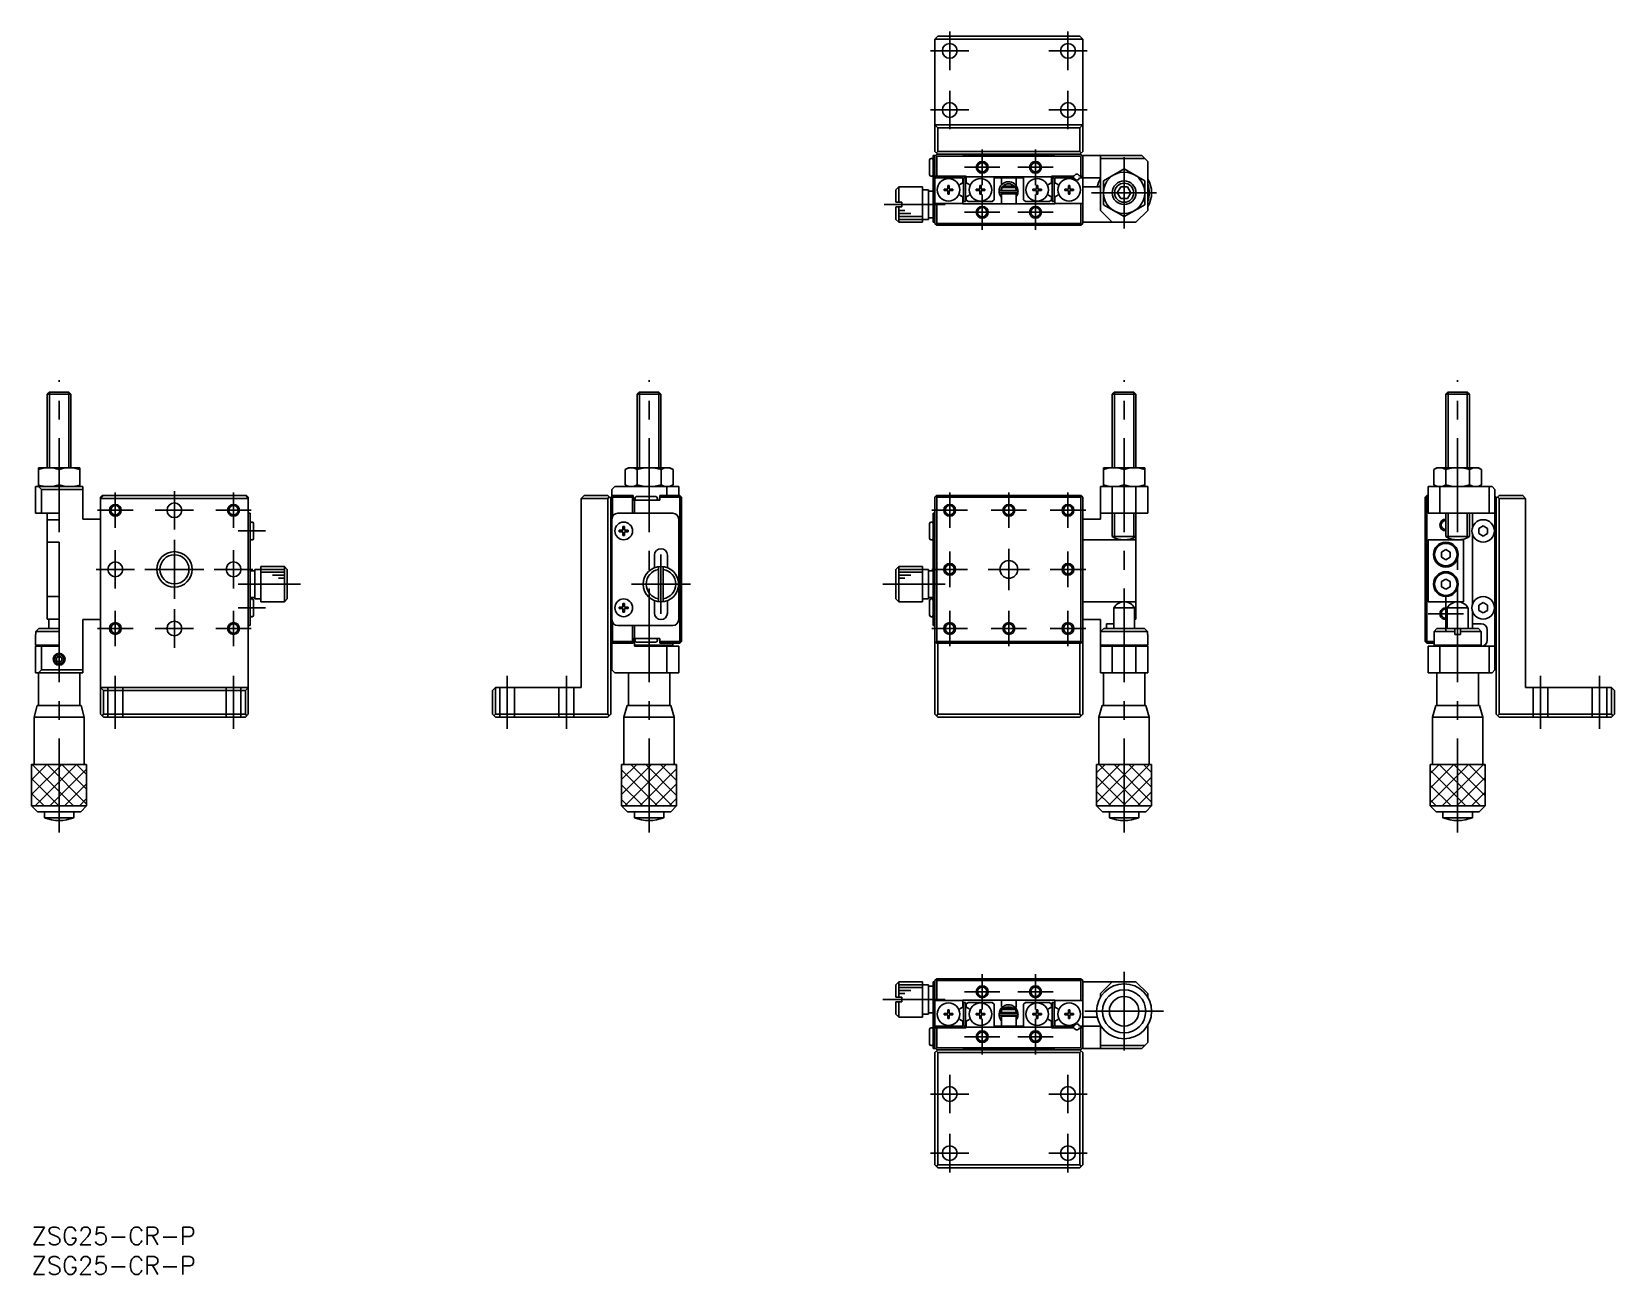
# Model space of a CAD drawing. Extents: x 0 to 268, y -8 to 202.
import ezdxf

# ---------------------------------------------------------------- set-up
doc = ezdxf.new("R2010")
doc.units = 0
doc.header["$LTSCALE"] = 0.5
doc.linetypes.add('CENTER', pattern=[50.8, 31.75, -6.35, 6.35, -6.35])
doc.linetypes.add('DASHED', pattern=[19.05, 12.7, -6.35])
for name, color, linetype in [('MSM_CENTER', 1, 'CENTER'), ('MSM_CONTINUOUS', 7, 'CONTINUOUS'), ('MSM_DASHED', 4, 'DASHED'), ('MSM_NARROW', 5, 'CONTINUOUS'), ('MSM_PART_NUMBER', 7, 'CONTINUOUS')]:
    doc.layers.add(name, color=color, linetype=linetype)
doc.styles.get("Standard").update_dxf_attribs({"font": 'txt.shx', "height": 3, "bigfont": 'bigfont.shx'})

# ---------------------------------------------------------------- blocks, each defined once
blk = doc.blocks.new('*U11')
at = {"layer": 'MSM_PART_NUMBER'}
blk.add_text('ZSG25-CR-P', height=3, dxfattribs=at).set_placement((0, -3))
blk = doc.blocks.new('*U12')
at = {"layer": 'MSM_PART_NUMBER'}
blk.add_text('ZSG25-CR-P', height=3, dxfattribs=at).set_placement((0, -8))

msp = doc.modelspace()

# ---------------------------------------------------------------- linework, layer by layer
at = {"layer": 'MSM_CENTER'}
for p, q in [((155.3, 195.71), (155.3, 202.21)), ((175.3, 195.71), (175.3, 202.21)), ((152.05, 198.96), (158.55, 198.96)), ((172.05, 198.96), (178.55, 198.96)), ((155.3, 185.71), (155.3, 192.21)), ((175.3, 185.71), (175.3, 192.21)), ((152.05, 188.96), (158.55, 188.96)), ((172.05, 188.96), (178.55, 188.96)), ((160.8, 182.26), (160.8, 176.26)), ((169.8, 182.26), (169.8, 176.26)), ((184.8, 168.92), (184.8, 181)), ((163.8, 179.26), (157.8, 179.26)), ((172.8, 179.26), (166.8, 179.26)), ((160.8, 174.66), (160.8, 168.66)), ((169.8, 174.66), (169.8, 168.66)), ((179.3, 174.96), (190.3, 174.96)), ((144.2, 172.96), (154.5, 172.96)), ((163.8, 171.66), (157.8, 171.66)), ((172.8, 171.66), (166.8, 171.66)), ((4.65, 66.75), (4.65, 143.25)), ((104.45, 66.75), (104.45, 143.25)), ((184.8, 66.75), (184.8, 143.25)), ((241.22, 66.75), (241.22, 143.25)), ((14.15, 118.25), (14.15, 124.25)), ((24.15, 118), (24.15, 124.5)), ((34.15, 118.25), (34.15, 124.25)), ((155.3, 118.25), (155.3, 124.25)), ((165.3, 118.25), (165.3, 124.25)), ((175.3, 118.25), (175.3, 124.25)), ((17.15, 121.25), (11.15, 121.25)), ((20.9, 121.25), (27.4, 121.25)), ((37.15, 121.25), (31.15, 121.25)), ((158.3, 121.25), (152.3, 121.25)), ((168.3, 121.25), (162.3, 121.25)), ((178.3, 121.25), (172.3, 121.25)), ((24.15, 116.25), (24.15, 106.25)), ((39.55, 117.75), (34.95, 117.75)), ((14.15, 108), (14.15, 114.5)), ((34.15, 108), (34.15, 114.5)), ((106.45, 103.75), (106.45, 113.75)), ((155.3, 108.25), (155.3, 114.25)), ((165.3, 107.75), (165.3, 114.75)), ((175.3, 108.25), (175.3, 114.25)), ((10.9, 111.25), (17.4, 111.25)), ((19.15, 111.25), (29.15, 111.25)), ((30.9, 111.25), (37.4, 111.25)), ((158.3, 111.25), (152.3, 111.25)), ((168.8, 111.25), (161.8, 111.25)), ((178.3, 111.25), (172.3, 111.25)), ((34.95, 108.75), (45.45, 108.75)), ((101.45, 108.75), (111.45, 108.75)), ((144, 108.75), (154.5, 108.75)), ((24.15, 98), (24.15, 104.5)), ((39.55, 104.75), (34.95, 104.75)), ((239.22, 100.75), (239.22, 106.75)), ((14.15, 98.25), (14.15, 104.25)), ((34.15, 98.25), (34.15, 104.25)), ((155.3, 98.25), (155.3, 104.25)), ((165.3, 98.25), (165.3, 104.25)), ((175.3, 98.25), (175.3, 104.25)), ((242.22, 103.75), (236.22, 103.75)), ((17.15, 101.25), (11.15, 101.25)), ((20.9, 101.25), (27.4, 101.25)), ((37.15, 101.25), (31.15, 101.25)), ((158.3, 101.25), (152.3, 101.25)), ((168.3, 101.25), (162.3, 101.25)), ((178.3, 101.25), (172.3, 101.25)), ((14.15, 84.25), (14.15, 93.25)), ((34.15, 84.25), (34.15, 93.25)), ((80.45, 84.25), (80.45, 93.25)), ((90.45, 93.25), (90.45, 84.25)), ((255.22, 93.25), (255.22, 84.25)), ((265.23, 84.25), (265.23, 93.25)), ((184.8, 29.85), (184.8, 43.15)), ((160.8, 42.8), (160.8, 36.8)), ((169.8, 42.8), (169.8, 36.8)), ((144, 38.5), (154.5, 38.5)), ((163.8, 39.8), (157.8, 39.8)), ((172.8, 39.8), (166.8, 39.8)), ((160.8, 35.2), (160.8, 29.2)), ((169.8, 35.2), (169.8, 29.2)), ((178.15, 36.5), (191.45, 36.5)), ((163.8, 32.2), (157.8, 32.2)), ((172.8, 32.2), (166.8, 32.2)), ((155.3, 19.25), (155.3, 25.75)), ((175.3, 19.25), (175.3, 25.75)), ((152.05, 22.5), (158.55, 22.5)), ((172.05, 22.5), (178.55, 22.5)), ((155.3, 9.25), (155.3, 15.75)), ((175.3, 9.25), (175.3, 15.75)), ((152.05, 12.5), (158.55, 12.5)), ((172.05, 12.5), (178.55, 12.5))]:
    msp.add_line(p, q, dxfattribs=at)
at = {"layer": 'MSM_CONTINUOUS'}
for p, q in [((152.8, 200.96), (153.3, 201.46)), ((152.8, 181.96), (152.8, 200.96)), ((177.8, 200.96), (152.8, 200.96)), ((153.3, 201.46), (177.3, 201.46)), ((177.3, 201.46), (177.8, 200.96)), ((177.8, 200.96), (177.8, 181.96)), ((152.8, 186.46), (177.8, 186.46)), ((153.3, 185.96), (152.8, 186.46)), ((177.3, 185.96), (153.3, 185.96)), ((153.3, 185.96), (153.3, 181.96)), ((177.8, 186.46), (177.3, 185.96)), ((177.3, 181.96), (177.3, 185.96)), ((151.9, 180.51), (151.9, 178.01)), ((152.25, 180.76), (152.15, 180.76)), ((152.5, 169.96), (152.5, 181.26)), ((152.5, 181.26), (152.8, 181.26)), ((152.8, 181.96), (153.3, 181.46)), ((153.1, 181.46), (152.8, 181.16)), ((152.8, 181.26), (152.8, 169.76)), ((152.95, 181.31), (153.1, 181.16)), ((153.05, 181.71), (153.3, 181.96)), ((177.5, 181.46), (153.1, 181.46)), ((177.5, 181.16), (153.1, 181.16)), ((153.1, 181.16), (153.1, 177.76)), ((153.3, 181.96), (177.3, 181.96)), ((157.7, 181.26), (157.5, 181.46)), ((172.9, 181.26), (157.7, 181.26)), ((173.1, 181.46), (172.9, 181.26)), ((177.3, 181.96), (177.55, 181.71)), ((177.3, 181.46), (177.8, 181.96)), ((177.8, 181.16), (177.5, 181.46)), ((177.5, 181.16), (177.65, 181.31)), ((177.5, 177.76), (177.5, 181.16)), ((177.8, 181.26), (187.8, 181.26)), ((177.8, 169.76), (177.8, 181.26)), ((180.8, 171.96), (180.8, 181.26)), ((188.3, 180.76), (180.8, 180.76)), ((188.8, 180.26), (187.8, 181.26)), ((188.8, 180.26), (188.8, 171.96)), ((152.15, 177.76), (152.25, 177.76)), ((152.8, 177.76), (158.1, 177.76)), ((157.5, 177.46), (152.8, 177.46)), ((157.5, 176.66), (157.5, 177.46)), ((157.65, 177.46), (157.65, 173.46)), ((157.65, 177.46), (157.95, 177.46)), ((157.95, 177.46), (157.95, 173.46)), ((158.1, 177.76), (158.1, 176.66)), ((172.5, 177.66), (158.1, 177.66)), ((162.8, 173.76), (162.8, 177.46)), ((162.8, 177.46), (167.8, 177.46)), ((164.03, 177.46), (164.03, 176.26)), ((166.53, 176.19), (166.53, 177.46)), ((167.8, 177.46), (167.8, 173.76)), ((172.5, 177.76), (176.32, 177.76)), ((172.5, 176.66), (172.5, 177.76)), ((172.65, 177.46), (172.65, 173.46)), ((172.95, 177.46), (172.65, 177.46)), ((172.95, 177.46), (172.95, 173.46)), ((173.1, 177.46), (176.32, 177.46)), ((173.1, 176.66), (173.1, 177.46)), ((177.28, 177.76), (177.8, 177.76)), ((177.28, 177.46), (180.8, 177.46)), ((184.8, 179), (181.3, 176.98)), ((181.3, 176.98), (181.3, 172.94)), ((188.3, 176.98), (184.8, 179)), ((188.3, 172.94), (188.3, 176.98)), ((146.2, 175.46), (146.7, 175.96)), ((146.2, 175.46), (146.2, 173.36)), ((146.7, 173.36), (146.7, 175.96)), ((146.7, 175.96), (150.7, 175.96)), ((150.7, 175.96), (150.7, 169.96)), ((151.7, 175.46), (150.7, 175.46)), ((151.7, 175.46), (151.7, 170.46)), ((152.5, 175.21), (151.7, 175.21)), ((154.35, 175.33), (154.35, 175.58)), ((154.35, 175.58), (154.97, 175.58)), ((154.97, 175.33), (154.35, 175.33)), ((154.97, 175.58), (154.97, 176.21)), ((154.97, 176.21), (155.22, 176.21)), ((154.97, 174.71), (154.97, 175.33)), ((155.22, 174.71), (154.97, 174.71)), ((155.22, 176.21), (155.22, 175.58)), ((155.22, 175.58), (155.85, 175.58)), ((155.85, 175.33), (155.22, 175.33)), ((155.22, 175.33), (155.22, 174.71)), ((155.85, 175.58), (155.85, 175.33)), ((157.5, 176.66), (157.2, 176.49)), ((157.5, 174.26), (157.2, 174.43)), ((157.5, 173.06), (157.5, 174.26)), ((158.1, 176.66), (158.4, 176.49)), ((158.1, 174.26), (158.4, 174.43)), ((158.1, 174.26), (158.1, 173.76)), ((159.75, 175.58), (160.38, 175.58)), ((159.75, 175.33), (159.75, 175.58)), ((160.38, 175.33), (159.75, 175.33)), ((160.38, 176.21), (160.62, 176.21)), ((160.38, 175.58), (160.38, 176.21)), ((160.38, 174.71), (160.38, 175.33)), ((160.62, 174.71), (160.38, 174.71)), ((160.62, 176.21), (160.62, 175.58)), ((160.62, 175.58), (161.25, 175.58)), ((160.62, 175.33), (160.62, 174.71)), ((161.25, 175.33), (160.62, 175.33)), ((161.25, 175.58), (161.25, 175.33)), ((163.67, 175.26), (163.65, 175.16)), ((163.65, 175.16), (163.7, 175.07)), ((163.74, 175.34), (163.67, 175.26)), ((163.7, 175.07), (163.79, 175.02)), ((163.84, 175.37), (163.74, 175.34)), ((163.94, 175.38), (163.84, 175.37)), ((166.64, 175.36), (163.86, 175.36)), ((164.05, 175.38), (163.94, 175.38)), ((164.01, 175.38), (164.05, 175.56)), ((164.05, 175.5), (164.03, 175.48)), ((164.05, 175.56), (164.1, 175.71)), ((164.05, 175.56), (164.05, 175.36)), ((164.1, 175.56), (164.05, 175.56)), ((166.55, 175.36), (164.05, 175.36)), ((164.05, 175.36), (164.06, 175.35)), ((164.29, 175), (164.05, 174.76)), ((166.55, 174.76), (164.05, 174.76)), ((164.05, 174.76), (164.05, 173.06)), ((164.09, 175.64), (164.07, 175.65)), ((164.15, 174.85), (164.08, 175)), ((164.09, 175.7), (164.1, 175.69)), ((164.1, 175.68), (164.09, 175.68)), ((164.1, 175.63), (164.09, 175.64)), ((164.31, 176.06), (164.1, 175.86)), ((166.5, 175.86), (164.1, 175.86)), ((164.1, 175.86), (164.1, 175.56)), ((164.16, 174.87), (164.15, 175)), ((166.29, 176.06), (164.31, 176.06)), ((166.5, 175.86), (166.29, 176.06)), ((166.55, 174.76), (166.31, 175)), ((166.5, 175.56), (166.5, 175.86)), ((166.55, 175.56), (166.5, 175.56)), ((166.55, 175.36), (166.55, 175.56)), ((166.63, 175.37), (166.55, 175.38)), ((166.55, 175.36), (166.55, 175.36)), ((166.55, 173.06), (166.55, 174.76)), ((166.56, 174.37), (166.55, 174.38)), ((166.6, 174.36), (166.55, 174.37)), ((166.56, 174.37), (166.56, 174.37)), ((166.57, 174.37), (166.56, 174.37)), ((166.57, 174.37), (166.57, 174.37)), ((166.58, 174.36), (166.57, 174.37)), ((166.58, 174.36), (166.58, 174.36)), ((166.59, 174.36), (166.58, 174.36)), ((166.59, 174.36), (166.59, 174.36)), ((166.59, 174.36), (166.59, 174.36)), ((166.6, 174.36), (166.59, 174.36)), ((166.6, 174.36), (166.62, 174.39)), ((166.6, 174.36), (166.6, 174.36)), ((166.6, 174.36), (166.6, 174.36)), ((166.6, 174.36), (166.6, 174.36)), ((166.6, 174.36), (166.6, 174.36)), ((166.6, 174.36), (166.6, 174.36)), ((166.6, 174.36), (166.6, 174.36)), ((166.62, 174.39), (166.63, 174.42)), ((166.75, 175.35), (166.63, 175.37)), ((166.63, 174.42), (166.65, 174.45)), ((166.65, 175), (166.64, 175.01)), ((166.66, 174.97), (166.65, 175)), ((166.65, 174.45), (166.66, 174.48)), ((166.67, 174.93), (166.66, 174.97)), ((166.66, 174.48), (166.67, 174.51)), ((166.68, 174.9), (166.67, 174.93)), ((166.67, 174.51), (166.68, 174.54)), ((166.69, 174.87), (166.68, 174.9)), ((166.68, 174.54), (166.69, 174.57)), ((166.7, 174.84), (166.69, 174.87)), ((166.69, 174.57), (166.7, 174.61)), ((166.7, 174.8), (166.7, 174.84)), ((166.7, 174.77), (166.7, 174.8)), ((166.71, 174.74), (166.7, 174.77)), ((166.7, 174.67), (166.71, 174.7)), ((166.7, 174.64), (166.7, 174.67)), ((166.7, 174.61), (166.7, 174.64)), ((166.71, 174.7), (166.71, 174.74)), ((166.73, 175.02), (166.81, 175.08)), ((166.83, 175.28), (166.75, 175.35)), ((166.81, 175.08), (166.85, 175.18)), ((166.85, 175.18), (166.83, 175.28)), ((169.35, 175.58), (169.97, 175.58)), ((169.35, 175.33), (169.35, 175.58)), ((169.97, 175.33), (169.35, 175.33)), ((169.97, 176.21), (170.22, 176.21)), ((169.97, 175.58), (169.97, 176.21)), ((169.97, 174.71), (169.97, 175.33)), ((170.22, 174.71), (169.97, 174.71)), ((170.22, 176.21), (170.22, 175.58)), ((170.22, 175.58), (170.85, 175.58)), ((170.85, 175.33), (170.22, 175.33)), ((170.22, 175.33), (170.22, 174.71)), ((170.85, 175.58), (170.85, 175.33)), ((172.5, 176.66), (172.2, 176.49)), ((172.5, 174.26), (172.2, 174.43)), ((172.5, 173.76), (172.5, 174.26)), ((173.1, 176.66), (173.4, 176.49)), ((173.1, 174.26), (173.4, 174.43)), ((173.1, 173.06), (173.1, 174.26)), ((174.75, 175.58), (175.38, 175.58)), ((174.75, 175.33), (174.75, 175.58)), ((175.38, 175.33), (174.75, 175.33)), ((175.38, 176.21), (175.62, 176.21)), ((175.38, 175.58), (175.38, 176.21)), ((175.38, 174.71), (175.38, 175.33)), ((175.62, 174.71), (175.38, 174.71)), ((175.62, 176.21), (175.62, 175.58)), ((175.62, 175.58), (176.25, 175.58)), ((176.25, 175.33), (175.62, 175.33)), ((175.62, 175.33), (175.62, 174.71)), ((176.25, 175.58), (176.25, 175.33)), ((177.8, 175.96), (180.8, 175.96)), ((184.22, 175.96), (183.65, 174.96)), ((183.65, 174.96), (184.22, 173.96)), ((185.38, 175.96), (184.22, 175.96)), ((185.95, 174.96), (185.38, 175.96)), ((185.38, 173.96), (185.95, 174.96)), ((146.2, 173.36), (147.2, 173.36)), ((146.2, 172.56), (146.2, 170.46)), ((146.2, 172.56), (147.2, 172.56)), ((146.7, 169.96), (146.7, 172.56)), ((147.2, 173.36), (147.2, 172.56)), ((152.8, 173.16), (157.5, 173.16)), ((153.1, 173.16), (153.1, 169.76)), ((157.5, 173.06), (173.1, 173.06)), ((157.65, 173.46), (157.95, 173.46)), ((158.1, 173.76), (158.4, 173.46)), ((158.4, 173.46), (162.5, 173.46)), ((162.5, 173.46), (162.8, 173.76)), ((167.8, 173.76), (168.1, 173.46)), ((168.1, 173.46), (172.2, 173.46)), ((172.2, 173.46), (172.5, 173.76)), ((172.95, 173.46), (172.65, 173.46)), ((177.8, 173.16), (173.1, 173.16)), ((177.5, 169.76), (177.5, 173.16)), ((180.8, 171.96), (182.8, 169.96)), ((181.3, 172.94), (184.8, 170.92)), ((184.22, 173.96), (185.38, 173.96)), ((184.8, 170.92), (188.3, 172.94)), ((186.8, 169.96), (188.8, 171.96)), ((146.7, 169.96), (146.2, 170.46)), ((150.7, 169.96), (146.7, 169.96)), ((150.7, 170.46), (151.7, 170.46)), ((151.7, 170.71), (152.5, 170.71)), ((152.8, 169.96), (152.5, 169.96)), ((153.1, 169.46), (152.8, 169.76)), ((153.1, 169.76), (152.95, 169.61)), ((153.1, 169.76), (177.5, 169.76)), ((177.5, 169.46), (153.1, 169.46)), ((177.65, 169.61), (177.5, 169.76)), ((177.8, 169.76), (177.5, 169.46)), ((186.8, 169.96), (177.8, 169.96)), ((2.65, 140.87), (3.03, 141.25)), ((6.65, 140.87), (2.65, 140.87)), ((2.65, 128.45), (2.65, 140.87)), ((3.03, 141.25), (6.27, 141.25)), ((6.27, 141.25), (6.65, 140.87)), ((6.65, 128.45), (6.65, 140.87)), ((102.45, 140.87), (102.83, 141.25)), ((106.45, 140.87), (102.45, 140.87)), ((102.45, 128.45), (102.45, 140.87)), ((102.83, 141.25), (106.07, 141.25)), ((106.07, 141.25), (106.45, 140.87)), ((106.45, 128.45), (106.45, 140.87)), ((182.8, 140.87), (183.18, 141.25)), ((186.8, 140.87), (182.8, 140.87)), ((182.8, 128.45), (182.8, 140.87)), ((183.18, 141.25), (186.42, 141.25)), ((186.42, 141.25), (186.8, 140.87)), ((186.8, 128.45), (186.8, 140.87)), ((239.22, 140.87), (239.6, 141.25)), ((243.22, 140.87), (239.22, 140.87)), ((239.22, 128.45), (239.22, 140.87)), ((239.6, 141.25), (242.85, 141.25)), ((242.85, 141.25), (243.22, 140.87)), ((243.22, 128.45), (243.22, 140.87)), ((1.15, 125.25), (1.15, 128.45)), ((8.15, 128.45), (1.15, 128.45)), ((4.65, 125.56), (4.65, 128.14)), ((8.15, 125.25), (8.15, 128.45)), ((100.95, 128.45), (100.41, 128.14)), ((100.41, 125.56), (100.41, 128.14)), ((100.95, 128.45), (107.95, 128.45)), ((102.43, 125.56), (102.43, 128.14)), ((106.47, 125.56), (106.47, 128.14)), ((108.49, 128.14), (107.95, 128.45)), ((108.49, 125.56), (108.49, 128.14)), ((188.3, 128.45), (181.3, 128.45)), ((181.3, 125.25), (181.3, 128.45)), ((184.8, 125.56), (184.8, 128.14)), ((188.3, 125.25), (188.3, 128.45)), ((237.72, 128.45), (237.18, 128.14)), ((237.18, 125.56), (237.18, 128.14)), ((244.72, 128.45), (237.72, 128.45)), ((239.2, 125.56), (239.2, 128.14)), ((243.25, 125.56), (243.25, 128.14)), ((245.27, 128.14), (244.72, 128.45)), ((245.27, 125.56), (245.27, 128.14)), ((0.65, 125.25), (8.65, 125.25)), ((0.65, 120.75), (0.65, 125.25)), ((1.65, 124.75), (1.15, 125.25)), ((8.65, 124.75), (1.65, 124.75)), ((1.65, 124.75), (1.65, 120.75)), ((8.65, 119.75), (8.65, 125.25)), ((11.65, 123.25), (12.15, 123.75)), ((11.95, 123.75), (11.65, 123.45)), ((11.65, 86.75), (11.65, 123.45)), ((36.65, 123.25), (11.65, 123.25)), ((11.8, 123.6), (11.9, 123.5)), ((11.95, 123.75), (36.35, 123.75)), ((36.15, 123.75), (36.65, 123.25)), ((36.65, 123.45), (36.35, 123.75)), ((36.4, 123.5), (36.5, 123.6)), ((36.65, 123.45), (36.65, 86.75)), ((93.45, 123.75), (92.95, 123.25)), ((92.95, 123.25), (92.95, 91.25)), ((97.45, 123.25), (92.95, 123.25)), ((93.45, 123.75), (97.45, 123.75)), ((97.95, 123.25), (97.45, 123.75)), ((97.45, 123.25), (97.7, 123.5)), ((97.45, 86.75), (97.45, 123.25)), ((97.95, 123.45), (98.25, 123.75)), ((97.95, 123.45), (97.95, 86.75)), ((98.25, 123.45), (98.1, 123.6)), ((98.65, 125.25), (98.15, 124.75)), ((98.15, 123.65), (98.15, 124.75)), ((98.25, 123.75), (101.75, 123.75)), ((98.25, 123.45), (98.25, 120.19)), ((101.65, 123.45), (98.25, 123.45)), ((98.65, 125.25), (109.45, 125.25)), ((100.41, 125.56), (100.95, 125.25)), ((101.65, 120.75), (101.65, 123.75)), ((101.75, 123.75), (101.75, 122.95)), ((102.05, 123.3), (102.05, 123.2)), ((102.3, 123.55), (105.6, 123.55)), ((105.85, 123.2), (105.85, 123.3)), ((106.25, 123.75), (109.65, 123.75)), ((106.25, 123.75), (106.25, 122.95)), ((109.65, 123.45), (106.25, 123.45)), ((107.4, 125.25), (107.48, 125.25)), ((107.45, 123.75), (107.45, 125.25)), ((107.95, 125.25), (108.49, 125.56)), ((109.45, 125.25), (109.45, 123.75)), ((109.95, 123.45), (109.65, 123.75)), ((109.8, 123.6), (109.65, 123.45)), ((109.65, 99.05), (109.65, 123.45)), ((109.95, 123.45), (109.95, 99.05)), ((153.1, 123.75), (152.8, 123.45)), ((152.8, 86.75), (152.8, 123.45)), ((153.1, 123.45), (152.95, 123.6)), ((153.1, 123.75), (177.5, 123.75)), ((153.1, 123.45), (153.1, 99.05)), ((177.5, 123.45), (153.1, 123.45)), ((177.8, 123.45), (177.5, 123.75)), ((177.5, 123.45), (177.65, 123.6)), ((177.5, 99.05), (177.5, 123.45)), ((177.8, 123.45), (177.8, 86.75)), ((188.8, 125.25), (180.8, 125.25)), ((180.8, 119.75), (180.8, 125.25)), ((182.8, 125.25), (182.8, 116.79)), ((186.8, 102.85), (186.8, 125.25)), ((188.8, 125.25), (188.8, 120.75)), ((235.72, 123.45), (236.03, 123.75)), ((235.72, 99.05), (235.72, 123.45)), ((236.03, 123.45), (235.88, 123.6)), ((236.03, 123.75), (236.22, 123.75)), ((236.03, 123.45), (236.03, 99.05)), ((236.22, 123.45), (236.03, 123.45)), ((247.03, 125.25), (236.22, 125.25)), ((236.22, 120.75), (236.22, 125.25)), ((237.18, 125.56), (237.72, 125.25)), ((238.19, 125.25), (238.25, 125.25)), ((238.22, 125.25), (238.22, 120.75)), ((244.72, 125.25), (245.27, 125.56)), ((246.53, 120.75), (246.53, 125.25)), ((247.53, 124.75), (247.03, 125.25)), ((247.53, 124.75), (247.53, 94.25)), ((247.53, 123.65), (247.72, 123.45)), ((247.58, 123.6), (247.53, 123.55)), ((248.22, 123.75), (247.72, 123.25)), ((247.72, 123.45), (247.72, 86.75)), ((247.97, 123.5), (248.22, 123.25)), ((248.22, 123.75), (252.22, 123.75)), ((248.22, 123.25), (248.22, 86.75)), ((252.72, 123.25), (248.22, 123.25)), ((252.72, 123.25), (252.22, 123.75)), ((252.72, 91.25), (252.72, 123.25)), ((0.65, 120.75), (4.65, 120.75)), ((2.65, 120.75), (2.65, 102.85)), ((4.65, 119.65), (4.65, 120.75)), ((36.65, 120.75), (36.95, 120.75)), ((36.95, 120.75), (36.95, 101.75)), ((99.15, 120.75), (108.45, 120.75)), ((101.75, 122.95), (106.25, 122.95)), ((101.95, 122.95), (101.95, 120.75)), ((152.5, 101.75), (152.5, 120.75)), ((152.5, 120.75), (152.8, 120.75)), ((188.8, 120.75), (180.8, 120.75)), ((236.22, 120.75), (247.53, 120.75)), ((239.22, 120.75), (239.22, 116.79)), ((243.22, 116.79), (243.22, 120.75)), ((243.72, 120.75), (243.72, 118.36)), ((4.65, 119.65), (2.65, 119.65)), ((11.65, 119.75), (8.65, 119.75)), ((37.3, 119.25), (37.2, 119.25)), ((37.55, 119), (37.55, 116.5)), ((98.15, 119.75), (98.15, 102.75)), ((99.4, 117.88), (100.03, 117.88)), ((99.4, 117.62), (99.4, 117.88)), ((100.03, 118.5), (100.28, 118.5)), ((100.03, 117.88), (100.03, 118.5)), ((100.28, 118.5), (100.28, 117.88)), ((100.28, 117.88), (100.9, 117.88)), ((100.9, 117.88), (100.9, 117.62)), ((109.45, 102.75), (109.45, 119.75)), ((151.9, 116.5), (151.9, 119)), ((152.25, 119.25), (152.15, 119.25)), ((177.8, 119.75), (180.8, 119.75)), ((245.53, 118.62), (244.78, 118.18)), ((244.78, 118.18), (244.78, 117.32)), ((246.28, 118.18), (245.53, 118.62)), ((246.28, 117.32), (246.28, 118.18)), ((2.65, 115.85), (4.65, 115.85)), ((4.65, 98.25), (4.65, 115.85)), ((37.2, 116.25), (37.3, 116.25)), ((100.03, 117.62), (99.4, 117.62)), ((100.03, 117), (100.03, 117.62)), ((100.28, 117), (100.03, 117)), ((100.28, 117.62), (100.28, 117)), ((100.9, 117.62), (100.28, 117.62)), ((152.15, 116.25), (152.25, 116.25)), ((177.8, 116.25), (186.8, 116.25)), ((182.8, 116.79), (186.8, 116.79)), ((242.22, 116.25), (236.22, 116.25)), ((236.22, 105.75), (236.22, 116.25)), ((239.22, 116.79), (243.22, 116.79)), ((242.22, 105.75), (242.22, 116.25)), ((243.72, 117.14), (243.72, 105.36)), ((244.78, 117.32), (245.53, 116.88)), ((245.53, 116.88), (246.28, 117.32)), ((105.35, 113.65), (105.35, 111.54)), ((107.55, 111.54), (107.55, 113.65)), ((238.47, 114.18), (239.22, 114.62)), ((238.47, 113.32), (238.47, 114.18)), ((239.22, 112.88), (238.47, 113.32)), ((239.22, 114.62), (239.97, 114.18)), ((239.97, 113.32), (239.22, 112.88)), ((239.97, 114.18), (239.97, 113.32)), ((37.75, 111), (36.95, 111)), ((37.75, 111.25), (37.75, 106.25)), ((38.75, 111.25), (37.75, 111.25)), ((38.75, 111.75), (42.25, 111.75)), ((38.75, 105.75), (38.75, 111.75)), ((42.25, 111.72), (42.25, 111.75)), ((42.75, 111.72), (42.25, 111.72)), ((42.75, 111.72), (42.75, 105.78)), ((43.25, 111.22), (42.75, 111.72)), ((43.25, 106.28), (43.25, 111.22)), ((106.05, 111.72), (106.05, 105.78)), ((106.85, 105.78), (106.85, 111.72)), ((146.7, 111.72), (146.2, 111.22)), ((146.2, 111.22), (146.2, 106.28)), ((147.2, 111.72), (146.7, 111.72)), ((146.7, 105.78), (146.7, 111.72)), ((147.2, 111.75), (147.2, 111.72)), ((147.2, 111.75), (150.7, 111.75)), ((150.7, 111.75), (150.7, 105.75)), ((151.7, 111.25), (150.7, 111.25)), ((151.7, 106.25), (151.7, 111.25)), ((152.5, 111), (151.7, 111)), ((238.47, 109.18), (239.22, 109.62)), ((238.47, 108.32), (238.47, 109.18)), ((239.22, 107.88), (238.47, 108.32)), ((239.22, 109.62), (239.97, 109.18)), ((239.97, 108.32), (239.22, 107.88)), ((239.97, 109.18), (239.97, 108.32)), ((4.65, 106.65), (2.65, 106.65)), ((36.95, 106.5), (37.75, 106.5)), ((37.3, 106.25), (37.2, 106.25)), ((37.55, 106), (37.55, 103.5)), ((37.75, 106.25), (38.75, 106.25)), ((42.25, 105.75), (38.75, 105.75)), ((42.25, 105.75), (42.25, 105.78)), ((42.25, 105.78), (42.75, 105.78)), ((42.75, 105.78), (43.25, 106.28)), ((99.4, 104.62), (99.4, 104.88)), ((99.4, 104.88), (100.03, 104.88)), ((100.03, 104.62), (99.4, 104.62)), ((100.03, 104.88), (100.03, 105.5)), ((100.03, 105.5), (100.28, 105.5)), ((100.03, 104), (100.03, 104.62)), ((100.28, 105.5), (100.28, 104.88)), ((100.28, 104.88), (100.9, 104.88)), ((100.9, 104.62), (100.28, 104.62)), ((100.28, 104.62), (100.28, 104)), ((100.9, 104.88), (100.9, 104.62)), ((105.35, 105.96), (105.35, 103.85)), ((107.55, 103.85), (107.55, 105.96)), ((146.2, 106.28), (146.7, 105.78)), ((146.7, 105.78), (147.2, 105.78)), ((147.2, 105.78), (147.2, 105.75)), ((150.7, 105.75), (147.2, 105.75)), ((150.7, 106.25), (151.7, 106.25)), ((151.7, 106.5), (152.5, 106.5)), ((151.9, 103.5), (151.9, 106)), ((152.25, 106.25), (152.15, 106.25)), ((177.8, 105.75), (186.8, 105.75)), ((183.05, 104.75), (186.55, 104.75)), ((183.05, 104.75), (183.05, 101.25)), ((186.55, 101.25), (186.55, 104.75)), ((236.22, 105.75), (242.22, 105.75)), ((239.47, 104.75), (239.47, 101.25)), ((239.47, 104.75), (242.97, 104.75)), ((242.97, 101.25), (242.97, 104.75)), ((245.53, 105.62), (244.78, 105.18)), ((244.78, 105.18), (244.78, 104.32)), ((246.28, 105.18), (245.53, 105.62)), ((246.28, 104.32), (246.28, 105.18)), ((2.65, 102.85), (4.65, 102.85)), ((2.9, 102.85), (2.9, 101.25)), ((11.65, 102.75), (8.65, 102.75)), ((8.65, 102.75), (8.65, 93.75)), ((36.95, 101.75), (36.65, 101.75)), ((37.2, 103.25), (37.3, 103.25)), ((98.25, 102.31), (98.25, 99.05)), ((99.15, 101.75), (108.45, 101.75)), ((100.28, 104), (100.03, 104)), ((101.65, 98.75), (101.65, 101.75)), ((101.95, 101.75), (101.95, 98.25)), ((152.15, 103.25), (152.25, 103.25)), ((152.8, 101.75), (152.5, 101.75)), ((177.8, 102.75), (180.8, 102.75)), ((180.8, 102.75), (180.8, 93.75)), ((181.8, 102.05), (181.8, 101.25)), ((183.05, 102.05), (181.8, 102.05)), ((186.55, 102.85), (186.8, 102.85)), ((243.72, 104.14), (243.72, 101.25)), ((245.22, 102.05), (243.72, 102.05)), ((244.78, 104.32), (245.53, 103.88)), ((245.53, 103.88), (246.28, 104.32)), ((0.65, 100.25), (0.65, 98.45)), ((0.65, 100.25), (0.68, 100.25)), ((0.68, 100.75), (1.19, 101.25)), ((4.65, 100.75), (0.68, 100.75)), ((0.68, 100.25), (0.68, 100.75)), ((1.19, 101.25), (4.65, 101.25)), ((101.75, 99.55), (106.25, 99.55)), ((101.75, 99.55), (101.75, 98.75)), ((102.05, 99.3), (102.05, 99.2)), ((105.85, 99.2), (105.85, 99.3)), ((106.25, 99.55), (106.25, 98.75)), ((180.8, 100.25), (180.83, 100.25)), ((180.83, 100.75), (181.34, 101.25)), ((188.77, 100.75), (180.83, 100.75)), ((180.83, 100.25), (180.83, 100.75)), ((181.34, 101.25), (188.26, 101.25)), ((188.26, 101.25), (188.77, 100.75)), ((188.77, 100.75), (188.77, 100.25)), ((188.77, 100.25), (188.8, 100.25)), ((188.8, 98.45), (188.8, 100.25)), ((237.72, 101.25), (237.22, 100.75)), ((240.72, 100.75), (237.22, 100.75)), ((237.22, 100.75), (237.22, 98.45)), ((237.72, 101.25), (244.72, 101.25)), ((240.72, 101.25), (240.72, 100.25)), ((240.72, 100.25), (241.72, 100.25)), ((241.72, 100.25), (241.72, 101.25)), ((245.22, 100.75), (241.72, 100.75)), ((245.22, 100.75), (244.72, 101.25)), ((245.22, 98.45), (245.22, 100.75)), ((246.22, 99.25), (246.22, 101.05)), ((0.65, 98.45), (4.65, 98.45)), ((0.65, 98.45), (0.85, 98.25)), ((0.65, 93.75), (0.65, 98.25)), ((0.65, 98.25), (4.65, 98.25)), ((1.65, 98.25), (1.65, 94.25)), ((4.2, 96.31), (4.65, 96.57)), ((4.65, 96.57), (5.1, 96.31)), ((98.25, 98.75), (97.95, 99.05)), ((98.1, 98.9), (98.25, 99.05)), ((98.15, 98.85), (98.15, 94.25)), ((98.25, 99.05), (101.65, 99.05)), ((101.75, 98.75), (98.25, 98.75)), ((108.45, 98.45), (101.95, 98.45)), ((101.95, 98.25), (109.45, 98.25)), ((102.3, 98.95), (105.6, 98.95)), ((106.25, 99.05), (109.65, 99.05)), ((109.65, 98.75), (106.25, 98.75)), ((107.45, 93.75), (107.45, 98.25)), ((108.25, 98.25), (108.45, 98.45)), ((108.45, 98.45), (108.45, 98.75)), ((109.45, 98.25), (109.45, 93.75)), ((109.65, 98.75), (109.95, 99.05)), ((109.65, 99.05), (109.8, 98.9)), ((152.8, 99.05), (153.1, 98.75)), ((152.95, 98.9), (153.1, 99.05)), ((153.1, 99.05), (177.5, 99.05)), ((177.5, 98.75), (153.1, 98.75)), ((153.3, 98.75), (153.3, 86.75)), ((177.3, 86.75), (177.3, 98.75)), ((177.65, 98.9), (177.5, 99.05)), ((177.5, 98.75), (177.8, 99.05)), ((180.8, 98.45), (188.8, 98.45)), ((180.8, 98.45), (181, 98.25)), ((188.8, 98.25), (180.8, 98.25)), ((182.8, 98.25), (182.8, 93.75)), ((186.8, 93.75), (186.8, 98.25)), ((188.6, 98.25), (188.8, 98.45)), ((188.8, 98.25), (188.8, 93.75)), ((236.03, 98.75), (235.72, 99.05)), ((235.88, 98.9), (236.03, 99.05)), ((236.03, 99.05), (237.22, 99.05)), ((237.22, 98.75), (236.03, 98.75)), ((236.22, 98.25), (247.53, 98.25)), ((236.22, 93.75), (236.22, 98.25)), ((237.22, 98.45), (245.22, 98.45)), ((237.22, 98.45), (237.43, 98.25)), ((238.22, 98.25), (238.22, 93.75)), ((245.03, 98.25), (245.22, 98.45)), ((246.53, 93.75), (246.53, 98.25)), ((247.72, 99.05), (247.53, 98.85)), ((247.53, 98.95), (247.58, 98.9)), ((8.65, 93.75), (0.65, 93.75)), ((1.15, 93.75), (1.65, 94.25)), ((1.15, 93.75), (1.15, 88.25)), ((1.65, 94.25), (8.65, 94.25)), ((4.2, 95.79), (4.2, 96.31)), ((4.65, 95.53), (4.2, 95.79)), ((5.1, 95.79), (4.65, 95.53)), ((5.1, 96.31), (5.1, 95.79)), ((8.15, 88.25), (8.15, 93.75)), ((98.15, 94.25), (98.65, 93.75)), ((98.65, 93.75), (109.45, 93.75)), ((100.95, 93.75), (100.95, 88.25)), ((107.95, 88.25), (107.95, 93.75)), ((180.8, 93.75), (188.8, 93.75)), ((181.3, 93.75), (181.3, 88.25)), ((188.3, 88.25), (188.3, 93.75)), ((236.22, 93.75), (247.03, 93.75)), ((237.72, 93.75), (237.72, 88.25)), ((244.72, 88.25), (244.72, 93.75)), ((247.03, 93.75), (247.53, 94.25)), ((11.65, 91.25), (36.65, 91.25)), ((12.15, 90.75), (11.65, 91.25)), ((36.65, 91.25), (36.15, 90.75)), ((78.45, 91.25), (77.95, 90.75)), ((78.45, 91.25), (78.45, 86.75)), ((92.95, 91.25), (78.45, 91.25)), ((267.23, 91.25), (252.72, 91.25)), ((267.73, 90.75), (267.23, 91.25)), ((267.23, 86.75), (267.23, 91.25)), ((36.15, 90.75), (12.15, 90.75)), ((12.15, 90.75), (12.15, 86.75)), ((36.15, 86.75), (36.15, 90.75)), ((77.95, 86.75), (77.95, 90.75)), ((267.73, 90.75), (267.73, 86.75)), ((0.95, 88.25), (0.4, 86.25)), ((8.9, 86.25), (0.4, 86.25)), ((0.4, 86.25), (0.4, 78.25)), ((0.95, 88.25), (8.35, 88.25)), ((8.9, 86.25), (8.35, 88.25)), ((8.9, 78.25), (8.9, 86.25)), ((12.15, 86.25), (11.65, 86.75)), ((11.9, 86.5), (12.15, 86.75)), ((12.15, 86.75), (36.15, 86.75)), ((36.15, 86.25), (12.15, 86.25)), ((36.15, 86.75), (36.4, 86.5)), ((36.65, 86.75), (36.15, 86.25)), ((77.95, 86.75), (78.45, 86.25)), ((78.45, 86.75), (78.2, 86.5)), ((78.45, 86.75), (97.45, 86.75)), ((97.45, 86.25), (78.45, 86.25)), ((97.7, 86.5), (97.45, 86.75)), ((97.45, 86.25), (97.95, 86.75)), ((100.75, 88.25), (100.2, 86.25)), ((108.7, 86.25), (100.2, 86.25)), ((100.2, 86.25), (100.2, 78.25)), ((100.75, 88.25), (108.15, 88.25)), ((108.7, 86.25), (108.15, 88.25)), ((108.7, 78.25), (108.7, 86.25)), ((153.3, 86.25), (152.8, 86.75)), ((153.05, 86.5), (153.3, 86.75)), ((153.3, 86.75), (177.3, 86.75)), ((177.3, 86.25), (153.3, 86.25)), ((177.3, 86.75), (177.55, 86.5)), ((177.8, 86.75), (177.3, 86.25)), ((181.1, 88.25), (180.55, 86.25)), ((189.05, 86.25), (180.55, 86.25)), ((180.55, 86.25), (180.55, 78.25)), ((181.1, 88.25), (188.5, 88.25)), ((189.05, 86.25), (188.5, 88.25)), ((189.05, 78.25), (189.05, 86.25)), ((237.53, 88.25), (236.97, 86.25)), ((236.97, 86.25), (245.47, 86.25)), ((236.97, 86.25), (236.97, 78.25)), ((237.53, 88.25), (244.93, 88.25)), ((245.47, 86.25), (244.93, 88.25)), ((245.47, 78.25), (245.47, 86.25)), ((247.72, 86.75), (248.22, 86.25)), ((248.22, 86.75), (247.97, 86.5)), ((248.22, 86.75), (267.23, 86.75)), ((267.23, 86.25), (248.22, 86.25)), ((267.23, 86.25), (267.73, 86.75)), ((267.48, 86.5), (267.23, 86.75)), ((0, 78.25), (9.3, 78.25)), ((0, 71.25), (0, 78.25)), ((0, 78.17), (0.08, 78.25)), ((9.3, 78.25), (9.3, 71.25)), ((99.8, 78.25), (99.8, 71.25)), ((99.8, 78.25), (109.1, 78.25)), ((99.8, 78.19), (99.86, 78.25)), ((109.1, 71.25), (109.1, 78.25)), ((180.15, 78.25), (189.45, 78.25)), ((180.15, 71.25), (180.15, 78.25)), ((189.45, 78.25), (189.45, 71.25)), ((236.58, 71.25), (236.58, 78.25)), ((236.58, 78.25), (245.88, 78.25)), ((245.88, 78.25), (245.88, 71.25)), ((9.3, 71.25), (0, 71.25)), ((0, 71.25), (1, 70.25)), ((1, 70.25), (8.3, 70.25)), ((2.15, 70.25), (2.15, 69.25)), ((7.15, 69.25), (7.15, 70.25)), ((8.3, 70.25), (9.3, 71.25)), ((99.8, 71.25), (109.1, 71.25)), ((99.8, 71.25), (100.8, 70.25)), ((100.8, 70.25), (108.1, 70.25)), ((101.95, 70.25), (101.95, 69.25)), ((106.95, 69.25), (106.95, 70.25)), ((108.1, 70.25), (109.1, 71.25)), ((189.45, 71.25), (180.15, 71.25)), ((180.15, 71.25), (181.15, 70.25)), ((181.15, 70.25), (188.45, 70.25)), ((182.3, 70.25), (182.3, 69.25)), ((187.3, 69.25), (187.3, 70.25)), ((188.45, 70.25), (189.45, 71.25)), ((245.88, 71.25), (236.58, 71.25)), ((236.58, 71.25), (237.57, 70.25)), ((237.57, 70.25), (244.88, 70.25)), ((238.72, 70.25), (238.72, 69.25)), ((243.72, 69.25), (243.72, 70.25)), ((244.88, 70.25), (245.88, 71.25)), ((7.15, 69.25), (2.15, 69.25)), ((106.95, 69.25), (101.95, 69.25)), ((187.3, 69.25), (182.3, 69.25)), ((243.72, 69.25), (238.72, 69.25)), ((146.2, 41), (146.7, 41.5)), ((146.2, 41), (146.2, 38.9)), ((146.7, 38.9), (146.7, 41.5)), ((146.7, 41.5), (150.7, 41.5)), ((150.7, 41.5), (150.7, 35.5)), ((151.7, 41), (150.7, 41)), ((151.7, 36), (151.7, 41)), ((152.5, 40.75), (151.7, 40.75)), ((152.5, 30.2), (152.5, 41.5)), ((152.5, 41.5), (152.8, 41.5)), ((152.8, 41.7), (153.1, 42)), ((152.8, 41.7), (152.8, 30.2)), ((152.95, 41.85), (153.1, 41.7)), ((153.1, 42), (177.5, 42)), ((177.5, 41.7), (153.1, 41.7)), ((153.1, 41.7), (153.1, 38.3)), ((177.8, 41.7), (177.5, 42)), ((177.5, 41.7), (177.65, 41.85)), ((177.5, 38.3), (177.5, 41.7)), ((177.8, 41.7), (177.8, 30.2)), ((186.8, 41.5), (177.8, 41.5)), ((182.8, 41.5), (180.8, 39.5)), ((188.8, 39.5), (186.8, 41.5)), ((146.2, 38.9), (147.2, 38.9)), ((146.2, 38.1), (146.2, 36)), ((146.2, 38.1), (147.2, 38.1)), ((146.7, 35.5), (146.7, 38.1)), ((147.2, 38.9), (147.2, 38.1)), ((152.8, 38.3), (157.5, 38.3)), ((157.5, 38.4), (173.1, 38.4)), ((157.5, 38.4), (157.5, 37.2)), ((157.65, 34), (157.65, 38)), ((157.95, 38), (157.65, 38)), ((157.95, 34), (157.95, 38)), ((158.4, 38), (158.1, 37.7)), ((158.1, 37.7), (158.1, 37.2)), ((162.5, 38), (158.4, 38)), ((162.8, 37.7), (162.5, 38)), ((162.8, 34), (162.8, 37.7)), ((164.05, 38.4), (164.05, 37.28)), ((166.55, 37.16), (166.55, 38.4)), ((168.1, 38), (167.8, 37.7)), ((167.8, 37.7), (167.8, 34)), ((172.2, 38), (168.1, 38)), ((172.5, 37.7), (172.2, 38)), ((172.5, 37.2), (172.5, 37.7)), ((172.65, 34), (172.65, 38)), ((172.95, 38), (172.65, 38)), ((172.95, 34), (172.95, 38)), ((173.1, 38.4), (173.1, 37.2)), ((177.8, 38.3), (173.1, 38.3)), ((180.8, 38.87), (180.8, 39.5)), ((188.8, 38.87), (188.8, 39.5)), ((146.7, 35.5), (146.2, 36)), ((150.7, 35.5), (146.7, 35.5)), ((150.7, 36), (151.7, 36)), ((151.7, 36.25), (152.5, 36.25)), ((154.35, 35.88), (154.35, 36.12)), ((154.35, 36.12), (154.97, 36.12)), ((154.97, 35.88), (154.35, 35.88)), ((154.97, 36.12), (154.97, 36.75)), ((154.97, 36.75), (155.22, 36.75)), ((154.97, 35.25), (154.97, 35.88)), ((155.22, 35.25), (154.97, 35.25)), ((155.22, 36.75), (155.22, 36.12)), ((155.22, 36.12), (155.85, 36.12)), ((155.85, 35.88), (155.22, 35.88)), ((155.22, 35.88), (155.22, 35.25)), ((155.85, 36.12), (155.85, 35.88)), ((157.2, 37.03), (157.5, 37.2)), ((157.2, 34.97), (157.5, 34.8)), ((158.4, 37.03), (158.1, 37.2)), ((158.4, 34.97), (158.1, 34.8)), ((159.75, 36.12), (160.38, 36.12)), ((159.75, 35.88), (159.75, 36.12)), ((160.38, 35.88), (159.75, 35.88)), ((160.38, 36.75), (160.62, 36.75)), ((160.38, 36.12), (160.38, 36.75)), ((160.38, 35.25), (160.38, 35.88)), ((160.62, 35.25), (160.38, 35.25)), ((160.62, 36.75), (160.62, 36.12)), ((160.62, 36.12), (161.25, 36.12)), ((160.62, 35.88), (160.62, 35.25)), ((161.25, 35.88), (160.62, 35.88)), ((161.25, 36.12), (161.25, 35.88)), ((163.7, 36.09), (163.65, 36)), ((163.65, 36), (163.67, 35.89)), ((163.67, 35.89), (163.73, 35.82)), ((163.79, 36.14), (163.7, 36.09)), ((163.73, 35.82), (163.84, 35.79)), ((163.89, 36.15), (163.79, 36.14)), ((163.81, 36.64), (163.8, 36.6)), ((163.8, 36.6), (163.8, 36.57)), ((163.8, 36.57), (163.8, 36.54)), ((163.8, 36.54), (163.8, 36.5)), ((163.8, 36.5), (163.8, 36.47)), ((163.8, 36.47), (163.8, 36.44)), ((163.8, 36.44), (163.8, 36.4)), ((163.8, 36.4), (163.81, 36.37)), ((163.82, 36.67), (163.81, 36.64)), ((163.81, 36.37), (163.81, 36.34)), ((163.81, 36.34), (163.82, 36.31)), ((163.83, 36.7), (163.82, 36.67)), ((163.82, 36.31), (163.83, 36.27)), ((163.84, 36.73), (163.83, 36.7)), ((163.83, 36.27), (163.84, 36.24)), ((163.85, 36.76), (163.84, 36.73)), ((163.84, 36.24), (163.86, 36.21)), ((163.87, 36.79), (163.85, 36.76)), ((163.86, 36.21), (163.87, 36.18)), ((166.64, 36.14), (163.86, 36.14)), ((163.88, 36.82), (163.87, 36.79)), ((163.87, 36.18), (163.89, 36.15)), ((163.9, 36.85), (163.88, 36.82)), ((163.89, 36.15), (163.89, 36.15)), ((164.02, 36.15), (163.89, 36.15)), ((163.9, 36.85), (163.9, 36.85)), ((163.9, 36.85), (163.9, 36.85)), ((163.9, 36.85), (163.9, 36.85)), ((163.91, 36.85), (163.9, 36.85)), ((163.9, 36.85), (163.9, 36.85)), ((163.91, 36.86), (164.06, 36.77)), ((163.91, 36.85), (163.91, 36.85)), ((163.91, 36.85), (163.91, 36.85)), ((163.91, 36.85), (163.91, 36.85)), ((163.92, 36.85), (163.91, 36.85)), ((163.92, 36.84), (163.92, 36.85)), ((163.93, 36.84), (163.92, 36.84)), ((163.94, 36.84), (163.93, 36.84)), ((163.94, 36.83), (163.94, 36.84)), ((163.95, 36.83), (163.94, 36.83)), ((163.96, 36.82), (163.95, 36.83)), ((163.97, 36.82), (163.96, 36.82)), ((163.98, 36.81), (163.97, 36.82)), ((163.99, 36.81), (163.98, 36.81)), ((163.99, 36.8), (163.99, 36.81)), ((164, 36.8), (163.99, 36.8)), ((164.01, 36.79), (164, 36.8)), ((164.03, 36.78), (164.01, 36.79)), ((164.02, 36.15), (164.03, 36.15)), ((164.04, 35.71), (164.02, 35.78)), ((164.04, 36.78), (164.03, 36.78)), ((164.03, 36.5), (164.03, 36.3)), ((164.08, 36.5), (164.03, 36.5)), ((166.53, 36.3), (164.03, 36.3)), ((164.03, 36.3), (164.2, 36.13)), ((164.03, 36.15), (164.04, 36.15)), ((164.11, 35.78), (164.03, 35.7)), ((164.03, 35.7), (164.03, 34)), ((166.53, 35.7), (164.03, 35.7)), ((164.05, 36.77), (164.04, 36.78)), ((164.04, 36.15), (164.05, 36.15)), ((164.06, 36.77), (164.05, 36.77)), ((164.05, 36.15), (164.06, 36.15)), ((164.06, 36.77), (164.08, 36.76)), ((164.08, 36.75), (164.06, 36.77)), ((164.06, 36.15), (164.07, 36.14)), ((164.07, 36.14), (164.08, 36.14)), ((164.29, 37), (164.08, 36.8)), ((166.48, 36.8), (164.08, 36.8)), ((164.08, 36.8), (164.08, 36.5)), ((164.08, 36.14), (164.09, 36.13)), ((164.09, 36.13), (164.1, 36.13)), ((164.1, 35.78), (164.1, 35.77)), ((166.27, 37), (164.29, 37)), ((166.48, 36.8), (166.27, 37)), ((166.36, 36.13), (166.53, 36.3)), ((166.41, 36.16), (166.39, 36.16)), ((166.53, 36.15), (166.41, 36.16)), ((166.43, 36.2), (166.48, 36.24)), ((166.53, 35.7), (166.45, 35.78)), ((166.48, 36.5), (166.48, 36.8)), ((166.53, 36.5), (166.48, 36.5)), ((166.48, 36.25), (166.49, 36.15)), ((166.48, 35.78), (166.48, 35.75)), ((166.53, 36.3), (166.53, 36.5)), ((166.64, 36.15), (166.53, 36.15)), ((166.53, 34), (166.53, 35.7)), ((166.75, 36.13), (166.64, 36.15)), ((166.73, 35.8), (166.81, 35.86)), ((166.83, 36.06), (166.75, 36.13)), ((166.81, 35.86), (166.85, 35.96)), ((166.85, 35.96), (166.83, 36.06)), ((169.35, 35.88), (169.35, 36.12)), ((169.35, 36.12), (169.97, 36.12)), ((169.97, 35.88), (169.35, 35.88)), ((169.97, 36.12), (169.97, 36.75)), ((169.97, 36.75), (170.22, 36.75)), ((169.97, 35.25), (169.97, 35.88)), ((170.22, 35.25), (169.97, 35.25)), ((170.22, 36.75), (170.22, 36.12)), ((170.22, 36.12), (170.85, 36.12)), ((170.85, 35.88), (170.22, 35.88)), ((170.22, 35.88), (170.22, 35.25)), ((170.85, 36.12), (170.85, 35.88)), ((172.2, 37.03), (172.5, 37.2)), ((172.2, 34.97), (172.5, 34.8)), ((173.4, 37.03), (173.1, 37.2)), ((173.4, 34.97), (173.1, 34.8)), ((174.75, 35.88), (174.75, 36.12)), ((174.75, 36.12), (175.38, 36.12)), ((175.38, 35.88), (174.75, 35.88)), ((175.38, 36.12), (175.38, 36.75)), ((175.38, 36.75), (175.62, 36.75)), ((175.38, 35.25), (175.38, 35.88)), ((175.62, 35.25), (175.38, 35.25)), ((175.62, 36.75), (175.62, 36.12)), ((175.62, 36.12), (176.25, 36.12)), ((176.25, 35.88), (175.62, 35.88)), ((175.62, 35.88), (175.62, 35.25)), ((176.25, 36.12), (176.25, 35.88)), ((180.26, 35.5), (177.8, 35.5)), ((151.9, 30.95), (151.9, 33.45)), ((152.25, 33.7), (152.15, 33.7)), ((157.5, 34), (152.8, 34)), ((158.1, 33.7), (152.8, 33.7)), ((153.1, 33.7), (153.1, 30.3)), ((157.5, 34.8), (157.5, 34)), ((157.65, 34), (157.95, 34)), ((158.1, 34.8), (158.1, 33.7)), ((158.1, 33.8), (172.5, 33.8)), ((162.8, 34), (167.8, 34)), ((172.5, 33.7), (172.5, 34.8)), ((176.32, 33.7), (172.5, 33.7)), ((172.65, 34), (172.95, 34)), ((173.1, 34.8), (173.1, 34)), ((173.1, 34), (176.32, 34)), ((177.28, 34), (180.8, 34)), ((177.8, 33.7), (177.28, 33.7)), ((177.5, 30.3), (177.5, 33.7)), ((180.8, 30.2), (180.8, 34.13)), ((188.8, 31.2), (188.8, 34.13)), ((152.15, 30.7), (152.25, 30.7)), ((152.8, 30.2), (152.5, 30.2)), ((153.1, 30), (152.8, 30.3)), ((152.8, 29.5), (153.3, 30)), ((152.8, 10.5), (152.8, 29.5)), ((153.1, 30.3), (152.95, 30.15)), ((153.3, 29.5), (153.05, 29.75)), ((153.1, 30.3), (177.5, 30.3)), ((153.1, 30), (177.5, 30)), ((153.3, 29.5), (153.3, 10.5)), ((177.3, 29.5), (153.3, 29.5)), ((157.5, 30), (157.7, 30.2)), ((157.7, 30.2), (172.9, 30.2)), ((172.9, 30.2), (173.1, 30)), ((177.3, 30), (177.8, 29.5)), ((177.55, 29.75), (177.3, 29.5)), ((177.3, 10.5), (177.3, 29.5)), ((177.8, 30.3), (177.5, 30)), ((177.65, 30.15), (177.5, 30.3)), ((187.8, 30.2), (177.8, 30.2)), ((177.8, 29.5), (177.8, 10.5)), ((180.8, 30.7), (188.3, 30.7)), ((187.8, 30.2), (188.8, 31.2)), ((153.3, 10), (152.8, 10.5)), ((153.05, 10.25), (153.3, 10.5)), ((153.3, 10.5), (177.3, 10.5)), ((177.3, 10), (153.3, 10)), ((177.8, 10.5), (177.3, 10)), ((177.3, 10.5), (177.55, 10.25))]:
    msp.add_line(p, q, dxfattribs=at)
for centre, radius in [((155.3, 198.96), 1.25), ((175.3, 198.96), 1.25), ((155.3, 188.96), 1.25), ((175.3, 188.96), 1.25), ((160.8, 179.26), 0.783), ((169.8, 179.26), 0.783), ((155.1, 175.46), 1.9), ((160.5, 175.46), 1.9), ((170.1, 175.46), 1.9), ((175.5, 175.46), 1.9), ((184.8, 174.96), 3.5), ((184.8, 174.96), 2), ((160.8, 171.66), 0.783), ((169.8, 171.66), 0.783), ((14.15, 121.25), 0.783), ((24.15, 121.25), 1.25), ((34.15, 121.25), 0.783), ((155.3, 121.25), 0.783), ((165.3, 121.25), 0.783), ((175.3, 121.25), 0.783), ((100.15, 117.75), 1.5), ((245.53, 117.75), 1.9), ((239.22, 113.75), 2.1), ((239.22, 113.75), 1.9), ((14.15, 111.25), 1.25), ((24.15, 111.25), 2.46), ((34.15, 111.25), 1.25), ((165.3, 111.25), 1.5), ((106.45, 108.75), 3), ((155.3, 111.25), 0.783), ((175.3, 111.25), 0.783), ((239.22, 108.75), 2.1), ((239.22, 108.75), 1.9), ((100.15, 104.75), 1.5), ((245.53, 104.75), 1.9), ((14.15, 101.25), 0.783), ((24.15, 101.25), 1.25), ((34.15, 101.25), 0.783), ((155.3, 101.25), 0.783), ((165.3, 101.25), 0.783), ((175.3, 101.25), 0.783), ((4.65, 96.05), 0.783), ((160.8, 39.8), 0.783), ((169.8, 39.8), 0.783), ((184.8, 36.5), 4.65), ((155.1, 36), 1.9), ((160.5, 36), 1.9), ((170.1, 36), 1.9), ((175.5, 36), 1.9), ((184.8, 36.5), 3.65), ((184.8, 36.5), 2.5), ((160.8, 32.2), 0.783), ((169.8, 32.2), 0.783), ((155.3, 22.5), 1.25), ((175.3, 22.5), 1.25), ((155.3, 12.5), 1.25), ((175.3, 12.5), 1.25)]:
    msp.add_circle(centre, radius, dxfattribs=at)
for centre, radius, start, end in [((152.15, 180.51), 0.25, 90, 180), ((152.25, 180.51), 0.25, 0, 90), ((152.15, 178.01), 0.25, 180, 270), ((152.25, 178.01), 0.25, 270, 0), ((165.25, 175.23), 1.6, 324.3016, 221.3749), ((176.8, 177.61), 0.5, 17.4576, 162.5424), ((176.8, 177.61), 0.5, 197.4576, 342.5424), ((184.8, 174.96), 4.65, 149.3407, 167.5813), ((184.8, 174.96), 4.65, 329.3407, 30.6593), ((157.8, 175.46), 1.19, 97.2384, 142.457), ((157.89, 175.37), 1.32, 135.035, 141.7399), ((157.8, 175.46), 1.19, 217.543, 262.7616), ((157.89, 175.55), 1.32, 218.2601, 224.965), ((157.8, 175.46), 1.19, 37.543, 82.7616), ((157.8, 175.46), 1.19, 277.2384, 322.457), ((157.71, 175.37), 1.32, 38.2601, 44.965), ((157.71, 175.55), 1.32, 315.035, 321.7399), ((165.18, 211.3), 36.31, 267.8115, 272.4449), ((165.25, 175.23), 1.25, 41.8369, 138.1631), ((172.8, 175.46), 1.19, 97.2384, 142.457), ((172.89, 175.37), 1.32, 135.035, 141.7399), ((172.89, 175.55), 1.32, 218.2601, 224.965), ((172.8, 175.46), 1.19, 217.543, 262.7616), ((172.8, 175.46), 1.19, 37.543, 82.7616), ((172.8, 175.46), 1.19, 277.2384, 322.457), ((172.71, 175.37), 1.32, 38.2601, 44.965), ((172.71, 175.55), 1.32, 315.035, 321.7399), ((184.8, 174.96), 4.25, 160.2501, 166.391), ((184.8, 174.96), 4.25, 340.2501, 19.7499), ((2.96, 123.06), 5.39, 90.6327, 109.6234), ((2.82, 122.97), 5.48, 70.5451, 89.1987), ((6.46, 123.06), 5.39, 90.632, 109.6242), ((6.32, 122.97), 5.48, 70.5451, 89.1987), ((101.48, 126.47), 1.98, 91.686, 122.6982), ((101.35, 126.43), 2.02, 57.6436, 87.9722), ((104.5, 121.41), 7.04, 90.443, 107.1449), ((104.37, 121.22), 7.23, 73.0772, 89.3349), ((107.54, 126.46), 1.99, 91.8039, 122.5803), ((107.41, 126.43), 2.02, 57.6368, 87.979), ((183.11, 123.06), 5.39, 90.6327, 109.6234), ((182.97, 122.97), 5.48, 70.5451, 89.1987), ((186.61, 123.06), 5.39, 90.632, 109.6242), ((186.47, 122.97), 5.48, 70.5451, 89.1987), ((238.25, 126.48), 1.97, 91.6143, 122.77), ((238.12, 126.43), 2.02, 57.6436, 87.9722), ((241.28, 121.38), 7.07, 90.4759, 107.112), ((241.13, 121.16), 7.29, 73.1488, 89.2632), ((244.31, 126.48), 1.97, 91.6143, 122.77), ((244.18, 126.43), 2.02, 57.6436, 87.9722), ((2.84, 130.64), 5.39, 251.7146, 289.6234), ((6.48, 130.73), 5.48, 250.5442, 287.7667), ((101.49, 127.27), 2.02, 237.6368, 267.979), ((101.34, 127.29), 2.04, 272.1514, 302.2329), ((102.3, 123.3), 0.25, 90, 180), ((102.3, 123.2), 0.25, 180, 270), ((104.54, 132.54), 7.29, 253.1488, 269.2632), ((104.39, 132.32), 7.07, 270.4759, 287.112), ((105.6, 123.3), 0.25, 0, 90), ((105.6, 123.2), 0.25, 270, 0), ((107.57, 127.31), 2.07, 237.81, 265.2649), ((107.42, 127.23), 1.98, 271.686, 302.6982), ((183.13, 130.73), 5.48, 250.5451, 269.1987), ((182.99, 130.64), 5.39, 270.6327, 289.6234), ((186.63, 130.73), 5.48, 250.5442, 269.1996), ((186.5, 130.6), 5.35, 270.5733, 289.6828), ((238.27, 127.27), 2.02, 237.6436, 267.9722), ((238.13, 127.24), 1.99, 273.3673, 302.6501), ((241.31, 132.48), 7.23, 253.0772, 269.3349), ((241.17, 132.29), 7.04, 270.443, 287.1449), ((244.33, 127.27), 2.02, 237.6436, 267.9722), ((244.2, 127.22), 1.97, 271.6143, 302.77), ((99.15, 119.75), 1, 90, 180), ((108.45, 119.75), 1, 0, 90), ((37.2, 119), 0.25, 90, 180), ((37.3, 119), 0.25, 0, 90), ((152.15, 119), 0.25, 90, 180), ((152.25, 119), 0.25, 0, 90), ((239.22, 118.75), 0.783, 90, 270), ((37.2, 116.5), 0.25, 180, 270), ((37.3, 116.5), 0.25, 270, 0), ((152.15, 116.5), 0.25, 180, 270), ((152.25, 116.5), 0.25, 270, 0), ((184.8, 120.25), 4, 240, 300), ((241.22, 120.25), 4, 240, 300), ((106.45, 113.65), 1.1, 0, 180), ((106.45, 108.75), 2.5, 99.2069, 260.7931), ((106.45, 108.75), 2.5, 279.2069, 80.7931), ((37.2, 106), 0.25, 90, 180), ((37.3, 106), 0.25, 0, 90), ((152.15, 106), 0.25, 90, 180), ((152.25, 106), 0.25, 0, 90), ((184.8, 103.72), 2.03, 30.5102, 149.4898), ((239.22, 103.75), 0.783, 71.3926, 288.6074), ((241.22, 103.72), 2.03, 30.5102, 149.4898), ((37.2, 103.5), 0.25, 180, 270), ((37.3, 103.5), 0.25, 270, 0), ((99.15, 102.75), 1, 180, 270), ((106.45, 103.85), 1.1, 180, 0), ((108.45, 102.75), 1, 270, 0), ((152.15, 103.5), 0.25, 180, 270), ((152.25, 103.5), 0.25, 270, 0), ((245.22, 101.05), 1, 0, 90), ((102.3, 99.3), 0.25, 90, 180), ((102.3, 99.2), 0.25, 180, 270), ((105.6, 99.3), 0.25, 0, 90), ((105.6, 99.2), 0.25, 270, 0), ((245.22, 99.25), 1, 270, 0), ((4.65, 96.05), 0.5, 94.158, 145.8419), ((4.65, 96.05), 0.5, 34.158, 85.8419), ((4.65, 96.05), 0.5, 154.158, 205.8419), ((4.65, 96.05), 0.5, 214.158, 265.8419), ((4.65, 96.05), 0.5, 274.158, 325.8419), ((4.65, 96.05), 0.5, 334.158, 25.8419), ((4.65, 75.25), 6.5, 247.3801, 292.6199), ((104.45, 75.25), 6.5, 247.3801, 292.6199), ((184.8, 75.25), 6.5, 247.3801, 292.6199), ((241.22, 75.25), 6.5, 247.3801, 292.6199), ((165.25, 36), 1.6, 323.0363, 220.2278), ((157.8, 36), 1.19, 97.2383, 142.457), ((157.89, 35.91), 1.32, 135.035, 141.7399), ((157.8, 36), 1.19, 217.543, 262.7617), ((157.89, 36.09), 1.32, 218.2601, 224.965), ((157.8, 36), 1.19, 37.543, 82.7617), ((157.8, 36), 1.19, 277.2383, 322.457), ((157.71, 35.91), 1.32, 38.2601, 44.965), ((157.71, 36.09), 1.32, 315.035, 321.7399), ((165.12, 75.77), 40.01, 268.168, 272.3029), ((165.25, 36), 1.25, 53.4281, 126.5719), ((172.8, 36), 1.19, 97.2383, 142.457), ((172.89, 35.91), 1.32, 135.035, 141.7399), ((172.89, 36.09), 1.32, 218.2601, 224.965), ((172.8, 36), 1.19, 217.543, 262.7617), ((172.8, 36), 1.19, 37.543, 82.7617), ((172.8, 36), 1.19, 277.2383, 322.457), ((172.71, 35.91), 1.32, 38.2601, 44.965), ((172.71, 36.09), 1.32, 315.035, 321.7399), ((152.15, 33.45), 0.25, 90, 180), ((152.25, 33.45), 0.25, 0, 90), ((176.8, 33.85), 0.5, 17.4576, 162.5424), ((176.8, 33.85), 0.5, 197.4576, 342.5424), ((152.15, 30.95), 0.25, 180, 270), ((152.25, 30.95), 0.25, 270, 0)]:
    msp.add_arc(centre, radius, start, end, dxfattribs=at)
at = {"layer": 'MSM_DASHED'}
for p, q in [((12.9, 91.25), (12.9, 86.25)), ((15.4, 86.25), (15.4, 91.25)), ((32.9, 91.25), (32.9, 86.25)), ((35.4, 86.25), (35.4, 91.25)), ((79.2, 91.25), (79.2, 86.25)), ((81.7, 86.25), (81.7, 91.25)), ((89.2, 91.25), (89.2, 86.25)), ((91.7, 86.25), (91.7, 91.25)), ((253.97, 86.25), (253.97, 91.25)), ((256.48, 91.25), (256.48, 86.25)), ((263.98, 86.25), (263.98, 91.25)), ((266.48, 91.25), (266.48, 86.25))]:
    msp.add_line(p, q, dxfattribs=at)
at = {"layer": 'MSM_NARROW'}
for p, q in [((146.7, 171.96), (147.7, 171.96)), ((146.7, 171.46), (148.7, 171.46)), ((146.7, 170.96), (150.7, 170.96)), ((146.7, 170.46), (150.7, 170.46)), ((3.03, 128.45), (3.03, 141.25)), ((6.27, 128.45), (6.27, 141.25)), ((102.83, 128.45), (102.83, 141.25)), ((106.07, 128.45), (106.07, 141.25)), ((183.18, 128.45), (183.18, 141.25)), ((186.42, 128.45), (186.42, 141.25)), ((239.6, 128.45), (239.6, 141.25)), ((242.85, 128.45), (242.85, 141.25)), ((183.18, 116.79), (183.18, 120.75)), ((186.42, 120.75), (186.42, 116.79)), ((239.6, 116.79), (239.6, 120.75)), ((242.85, 120.75), (242.85, 116.79)), ((42.75, 111.25), (38.75, 111.25)), ((42.75, 110.75), (38.75, 110.75)), ((42.75, 110.25), (40.75, 110.25)), ((146.7, 111.25), (150.7, 111.25)), ((146.7, 110.75), (150.7, 110.75)), ((146.7, 110.25), (148.7, 110.25)), ((42.75, 109.75), (41.75, 109.75)), ((146.7, 109.75), (147.7, 109.75)), ((0, 75.67), (2.58, 78.25)), ((0, 73.17), (5.08, 78.25)), ((0.1, 78.25), (7.1, 71.25)), ((0.58, 71.25), (7.58, 78.25)), ((2.6, 78.25), (9.3, 71.55)), ((5.1, 78.25), (9.3, 74.05)), ((7.6, 78.25), (9.3, 76.55)), ((99.8, 75.69), (102.36, 78.25)), ((99.8, 73.19), (104.86, 78.25)), ((100.36, 71.25), (107.36, 78.25)), ((101.37, 78.25), (108.37, 71.25)), ((103.87, 78.25), (109.1, 73.02)), ((106.37, 78.25), (109.1, 75.52)), ((108.87, 78.25), (109.1, 78.02)), ((180.15, 76.82), (181.58, 78.25)), ((180.15, 74.32), (184.08, 78.25)), ((180.15, 71.82), (186.58, 78.25)), ((180.6, 78.25), (187.6, 71.25)), ((182.08, 71.25), (189.08, 78.25)), ((183.1, 78.25), (189.45, 71.9)), ((185.6, 78.25), (189.45, 74.4)), ((188.1, 78.25), (189.45, 76.9)), ((236.58, 76.74), (238.08, 78.25)), ((236.58, 74.24), (240.58, 78.25)), ((236.58, 71.74), (243.08, 78.25)), ((238.1, 78.25), (245.1, 71.25)), ((238.58, 71.25), (245.58, 78.25)), ((240.6, 78.25), (245.88, 72.97)), ((243.1, 78.25), (245.88, 75.47)), ((245.6, 78.25), (245.88, 77.97)), ((0, 75.85), (4.6, 71.25)), ((3.08, 71.25), (9.3, 77.47)), ((5.58, 71.25), (9.3, 74.97)), ((99.8, 77.32), (105.87, 71.25)), ((102.86, 71.25), (109.1, 77.49)), ((105.36, 71.25), (109.1, 74.99)), ((180.15, 76.2), (185.1, 71.25)), ((184.58, 71.25), (189.45, 76.12)), ((236.58, 77.27), (242.6, 71.25)), ((241.08, 71.25), (245.88, 76.04)), ((0, 73.35), (2.1, 71.25)), ((8.08, 71.25), (9.3, 72.47)), ((99.8, 74.82), (103.37, 71.25)), ((99.8, 72.32), (100.87, 71.25)), ((107.86, 71.25), (109.1, 72.49)), ((180.15, 73.7), (182.6, 71.25)), ((187.08, 71.25), (189.45, 73.62)), ((236.58, 74.77), (240.1, 71.25)), ((243.58, 71.25), (245.88, 73.54)), ((236.58, 72.27), (237.6, 71.25)), ((146.7, 41), (150.7, 41)), ((146.7, 40.5), (150.7, 40.5)), ((146.7, 40), (148.7, 40)), ((146.7, 39.5), (147.7, 39.5))]:
    msp.add_line(p, q, dxfattribs=at)
for centre, radius in [((160.8, 179.26), 1), ((169.8, 179.26), 1), ((184.8, 174.96), 1.62), ((160.8, 171.66), 1), ((169.8, 171.66), 1), ((14.15, 121.25), 1), ((34.15, 121.25), 1), ((155.3, 121.25), 1), ((165.3, 121.25), 1), ((175.3, 121.25), 1), ((24.15, 111.25), 3), ((155.3, 111.25), 1), ((175.3, 111.25), 1), ((14.15, 101.25), 1), ((34.15, 101.25), 1), ((155.3, 101.25), 1), ((165.3, 101.25), 1), ((175.3, 101.25), 1), ((4.65, 96.05), 1), ((160.8, 39.8), 1), ((169.8, 39.8), 1), ((160.8, 32.2), 1), ((169.8, 32.2), 1)]:
    msp.add_circle(centre, radius, dxfattribs=at)
for centre, start, end in [((239.22, 118.75), 90, 270), ((239.22, 103.75), 75.5225, 284.4775)]:
    msp.add_arc(centre, 1, start, end, dxfattribs=at)

# ---------------------------------------------------------------- block references
at = {"layer": 'MSM_CONTINUOUS'}
for name in ['*U11', '*U12']:
    msp.add_blockref(name, (0, 0), dxfattribs=at)

doc.saveas('drawing.dxf')
